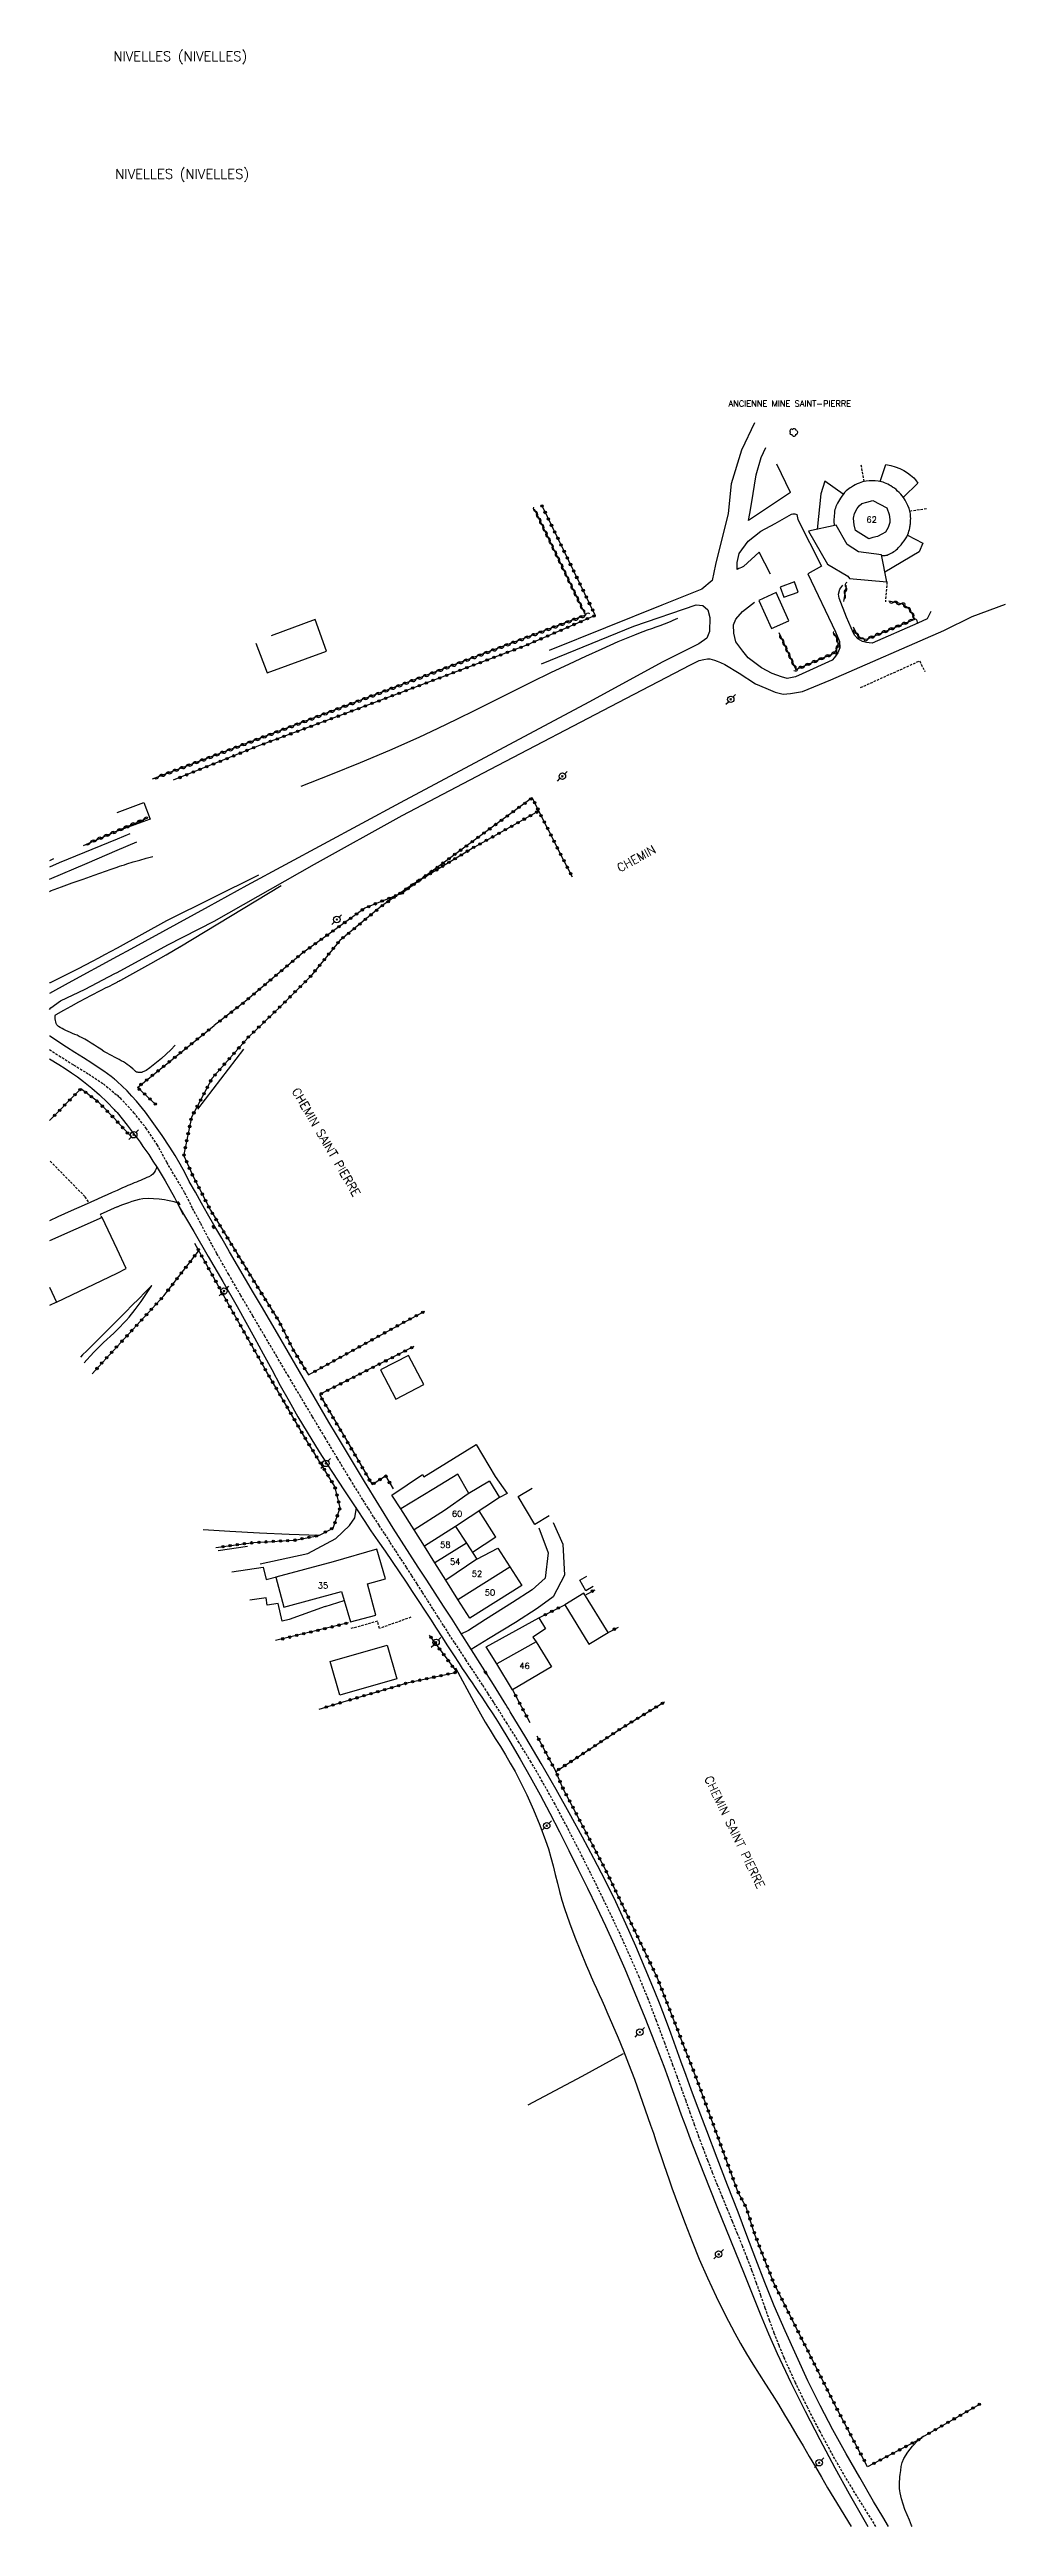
# Model space of a CAD drawing. Header units: millimetres. Extents: x 146000 to 147000, y 145000 to 146000.
# Drawn here: x 146000 to 146198, y 145000 to 145514 of the extents above; entities that cross this region are included whole.
import ezdxf
from ezdxf.enums import TextEntityAlignment as Align

# ---------------------------------------------------------------- set-up
doc = ezdxf.new("R2010")
doc.units = ezdxf.units.MM
doc.linetypes.add('DASHED', pattern=[0.75, 0.5, -0.25])
doc.layers.get('0').update_dxf_attribs({"linetype": 'CONTINUOUS'})
for name, color, linetype in [('W0001', 6, 'DASHED'), ('W0008', 7, 'CONTINUOUS'), ('W0017', 7, 'CONTINUOUS'), ('W0101', 7, 'CONTINUOUS'), ('W0104', 1, 'CONTINUOUS'), ('W0112', 1, 'DASHED'), ('W0211', 2, 'CONTINUOUS'), ('W0214', 2, 'CONTINUOUS'), ('W0300', 7, 'CONTINUOUS'), ('W0310', 3, 'CONTINUOUS'), ('W0322', 7, 'CONTINUOUS'), ('W0323', 7, 'CONTINUOUS'), ('W0330', 7, 'CONTINUOUS'), ('W0401', 7, 'CONTINUOUS'), ('W0473', 7, 'CONTINUOUS'), ('W0980', 7, 'CONTINUOUS'), ('W0984', 7, 'CONTINUOUS'), ('W0989', 7, 'CONTINUOUS'), ('W0991', 7, 'CONTINUOUS'), ('W1102', 7, 'CONTINUOUS')]:
    doc.layers.add(name, color=color, linetype=linetype)
doc.styles.get("Standard").update_dxf_attribs({"font": 'romans.shx', "width": 0.85})

msp = doc.modelspace()

# ---------------------------------------------------------------- texts
at = {"layer": 'W0980'}
for p in [(146027.12, 145512.17), (146027.51, 145487.75)]:
    msp.add_text('NIVELLES (NIVELLES)', height=2, dxfattribs=at).set_placement(p, align=Align.MIDDLE)
at = {"layer": 'W0984'}
msp.add_text('ANCIENNE MINE SAINT-PIERRE  ', height=1.25, dxfattribs=at).set_placement((146154.37, 145440.27), align=Align.MIDDLE_CENTER)
at = {"layer": 'W0989'}
for s, rotation, p in [('CHEMIN', 29.0658, (146118.3, 145343.01)), ('CHEMIN SAINT PIERRE  ', 300.2238, (146050.19, 145297.7)), ('CHEMIN SAINT PIERRE  ', 295.6966, (146135.75, 145155.14))]:
    msp.add_text(s, height=1.75, rotation=rotation, dxfattribs=at).set_placement(p)
at = {"layer": 'W0991'}
for s, p in [('62', (146170.49, 145416.21)), ('60', (146084.52, 145210.03)), ('58', (146082.08, 145203.61)), ('54', (146084.12, 145200.09)), ('52', (146088.64, 145197.58)), ('35', (146056.71, 145195.14)), ('50', (146091.33, 145193.7)), ('46', (146098.5, 145178.48))]:
    msp.add_text(s, height=1.25, dxfattribs=at).set_placement(p, align=Align.MIDDLE_CENTER)

# ---------------------------------------------------------------- blocks, each defined once
blk = doc.blocks.new('T473')
for p, q in [((-0.166667, 0.166667), (0.166667, -0.166667)), ((-0.166667, -0.166667), (0.166667, 0.166667)), ((0.500001, 0.500001), (1.000002, 1.000002)), ((-1.000002, -1.000002), (-0.500001, -0.500001))]:
    blk.add_line(p, q)
blk.add_ellipse((0, 0), major_axis=(0.471405, 0.471405), ratio=1, start_param=5.4977871438, end_param=11.780972451)
blk = doc.blocks.new('T300')
for p, q in [((-0.8, 0.51), (-0.86, 0.34)), ((-0.86, 0.34), (-0.86, 0.17)), ((-0.86, 0.17), (-0.74, 0.06)), ((-0.69, 0.63), (-0.8, 0.51)), ((-0.8, -0.06), (-0.74, 0.06)), ((-0.74, 0.06), (-0.69, 0.11)), ((-0.57, 0.69), (-0.69, 0.63)), ((-0.46, 0.69), (-0.57, 0.69)), ((-0.29, 0.63), (-0.46, 0.69)), ((-0.29, 0.63), (-0.17, 0.74)), ((-0.23, 0.57), (-0.29, 0.63)), ((-0.17, 0.74), (-0.06, 0.8)), ((-0.06, 0.8), (0.06, 0.8)), ((0.06, 0.8), (0.23, 0.74)), ((0.23, 0.74), (0.34, 0.63)), ((0.34, 0.63), (0.4, 0.51)), ((0.46, 0.46), (0.34, 0.46)), ((0.4, 0.51), (0.4, 0.46)), ((0.57, 0.4), (0.46, 0.46)), ((0.57, 0.4), (0.69, 0.29)), ((0.69, 0.29), (0.74, 0.17)), ((0.74, 0.06), (0.69, -0.17)), ((0.74, 0.17), (0.74, 0.06)), ((-0.8, -0.17), (-0.8, -0.06)), ((-0.8, -0.23), (-0.8, -0.17)), ((-0.74, -0.34), (-0.8, -0.23)), ((-0.69, -0.4), (-0.74, -0.34)), ((-0.51, -0.46), (-0.69, -0.4)), ((-0.4, -0.46), (-0.51, -0.46)), ((-0.4, -0.46), (-0.34, -0.46)), ((-0.34, -0.46), (-0.34, -0.4)), ((-0.34, -0.51), (-0.34, -0.46)), ((-0.29, -0.63), (-0.34, -0.51)), ((-0.17, -0.74), (-0.29, -0.63)), ((-0.06, -0.8), (-0.17, -0.74)), ((0.06, -0.8), (-0.06, -0.8)), ((0.17, -0.74), (0.06, -0.8)), ((0.23, -0.69), (0.17, -0.74)), ((0.29, -0.46), (0.23, -0.46)), ((0.29, -0.63), (0.23, -0.69)), ((0.46, -0.4), (0.29, -0.46)), ((0.34, -0.51), (0.29, -0.63)), ((0.34, -0.51), (0.34, -0.46)), ((0.57, -0.34), (0.46, -0.4)), ((0.63, -0.29), (0.57, -0.34)), ((0.69, -0.17), (0.63, -0.29))]:
    blk.add_line(p, q)
blk = doc.blocks.new('T401')
for p, q in [((-0.3, 0.3), (0, 0.3)), ((-0.3, -0.25), (-0.3, 0.3)), ((-0.3, 0.15), (0, 0.15)), ((-0.3, 0), (0, 0)), ((0, 0.3), (0, -0.25)), ((-0.3, -0.15), (0, -0.15)), ((-0.3, -0.25), (-0.3, -0.3)), ((-0.3, -0.3), (0, -0.3)), ((0, -0.3), (0, -0.25))]:
    blk.add_line(p, q)
blk = doc.blocks.new('t323o')
at = {"color": 0, "linetype": 'Continuous'}
for radius in [0.25, 0.15]:
    blk.add_circle((0, 0), radius, dxfattribs=at)
blk = doc.blocks.new('t322o')
at = {"color": 0, "linetype": 'Continuous'}
for radius in [0.25, 0.15]:
    blk.add_circle((0, 0), radius, dxfattribs=at)
blk = doc.blocks.new('t310o')
at = {"color": 0, "linetype": 'Continuous'}
for centre, start, end in [((-0.5, 0.38), 216.8699, 323.1304), ((0.5, -0.37), 36.8699, 143.1303)]:
    blk.add_arc(centre, 0.625, start, end, dxfattribs=at)

# ---------------------------------------------------------------- linework, layer by layer
at = {"layer": 'W0001'}
for points in [[(146000, 145306.29), (146001.98, 145305.02), (146005.04, 145303.09), (146008.14, 145301.19), (146011.18, 145299.16), (146014, 145296.85)], [(146092.06, 145171), (146090.93, 145172.77), (146089.78, 145174.54), (146088.62, 145176.31), (146087.46, 145178.06), (146086.3, 145179.82), (146085.14, 145181.58), (146083.98, 145183.34), (146082.83, 145185.11), (146081.72, 145186.83), (146080.61, 145188.56), (146079.51, 145190.29), (146078.41, 145192.02), (146077.31, 145193.74), (146076.21, 145195.47), (146075.1, 145197.2), (146074, 145198.93), (146072.87, 145200.68), (146071.74, 145202.42), (146070.6, 145204.17), (146069.46, 145205.91), (146068.33, 145207.66), (146067.2, 145209.41), (146066.08, 145211.16), (146064.97, 145212.92), (146062.32, 145217.22), (146059.71, 145221.53), (146057.11, 145225.86), (146054.52, 145230.19), (146052.06, 145234.32), (146049.6, 145238.46), (146047.15, 145242.6), (146044.7, 145246.75), (146042.18, 145251.04), (146039.66, 145255.32), (146037.16, 145259.63), (146034.72, 145263.96), (146032.99, 145267.11), (146031.3, 145270.27), (146029.63, 145273.46), (146028, 145276.65), (146024.36, 145282.83), (146022.4, 145286.45), (146020.13, 145289.88), (146017.58, 145293.11), (146014.77, 145296.12), (146014.58, 145296.31), (146014.39, 145296.49), (146014.2, 145296.67), (146014, 145296.85)], [(146171.37, 145000), (146170.16, 145001.94), (146168.58, 145004.46), (146167.01, 145006.98), (146165.47, 145009.52), (146163.96, 145012.08), (146162.49, 145014.67), (146159.79, 145019.66), (146157.17, 145024.71), (146154.68, 145029.82), (146152.34, 145034.99), (146151.28, 145037.54), (146150.28, 145040.1), (146149.33, 145042.69), (146148.41, 145045.28), (146147.51, 145047.88), (146146.6, 145050.48), (146145.66, 145053.07), (146144.69, 145055.64), (146143.69, 145058.18), (146142.67, 145060.71), (146141.64, 145063.24), (146140.6, 145065.76), (146139.55, 145068.28), (146138.52, 145070.81), (146137.51, 145073.34), (146136.51, 145075.88), (146135.58, 145078.35), (146134.66, 145080.82), (146133.76, 145083.29), (146132.87, 145085.77), (146131.99, 145088.26), (146131.09, 145090.74), (146130.19, 145093.21), (146129.28, 145095.68), (146127.57, 145100.27), (146125.87, 145104.87), (146124.12, 145109.45), (146122.26, 145113.98), (146119.87, 145119.43), (146117.38, 145124.83), (146114.8, 145130.19), (146112.18, 145135.52), (146109.78, 145140.3), (146107.34, 145145.05), (146104.83, 145149.77), (146102.23, 145154.44), (146099.86, 145158.52), (146097.4, 145162.54), (146094.89, 145166.54), (146092.37, 145170.52), (146092.29, 145170.64), (146092.22, 145170.76), (146092.14, 145170.88), (146092.06, 145171)]]:
    msp.add_lwpolyline(points, dxfattribs=at)
at = {"layer": 'W0008'}
for points in [[(146014, 145299.7), (146013.87, 145299.81), (146013.73, 145299.93), (146013.6, 145300.05), (146013.46, 145300.16), (146012.75, 145300.74), (146012.01, 145301.27), (146011.26, 145301.79), (146010.5, 145302.3), (146008.77, 145303.46), (146007.02, 145304.59), (146005.26, 145305.7), (146003.51, 145306.83), (146002.37, 145307.57), (146001.23, 145308.32), (146000.08, 145309.06), (146000, 145309.11)], [(146000, 145304.4), (146001.96, 145303.19), (146003.26, 145302.36), (146004.56, 145301.5), (146005.83, 145300.62), (146007.07, 145299.68), (146008.74, 145298.31), (146010.36, 145296.88), (146011.92, 145295.4), (146013.43, 145293.85), (146013.57, 145293.69), (146013.72, 145293.53), (146013.86, 145293.37), (146014, 145293.22)], [(146028.97, 145278.95), (146028.05, 145280.77), (146027.07, 145282.55), (146026.04, 145284.3), (146024.96, 145286.03), (146023.33, 145288.49), (146021.64, 145290.92), (146019.87, 145293.29), (146018, 145295.59), (146017.05, 145296.66), (146016.07, 145297.71), (146015.05, 145298.72), (146014, 145299.7)], [(146014, 145293.22), (146015.09, 145291.92), (146016.13, 145290.59), (146017.14, 145289.24), (146018.15, 145287.89), (146018.77, 145287.06), (146019.38, 145286.22), (146019.98, 145285.37), (146020.57, 145284.52)], [(146020.56, 145284.52), (146021.45, 145283.17), (146022.31, 145281.81), (146023.15, 145280.44), (146023.97, 145279.05), (146024.95, 145277.33), (146025.91, 145275.59), (146026.83, 145273.83), (146027.73, 145272.06)], [(146094.28, 145171), (146092.03, 145174.62), (146089.76, 145178.23), (146087.47, 145181.83), (146085.19, 145185.43), (146083.46, 145188.14), (146081.72, 145190.84), (146079.97, 145193.54), (146078.22, 145196.24), (146076.47, 145198.94), (146074.73, 145201.64), (146073, 145204.35), (146071.29, 145207.07), (146068.3, 145211.88), (146065.34, 145216.7), (146062.41, 145221.55), (146059.51, 145226.4), (146057.95, 145229.02), (146056.41, 145231.64), (146054.88, 145234.27), (146053.35, 145236.9), (146051.83, 145239.54), (146050.31, 145242.17), (146048.78, 145244.8), (146047.25, 145247.43), (146045.6, 145250.25), (146043.95, 145253.07), (146042.3, 145255.88), (146040.65, 145258.7), (146039, 145261.52), (146037.35, 145264.34), (146035.71, 145267.16), (146034.08, 145269.98), (146032.79, 145272.22), (146031.51, 145274.46), (146030.24, 145276.71), (146028.97, 145278.95)], [(146026.87, 145273.68), (146029.91, 145268.54), (146032.92, 145263.38), (146035.92, 145258.2), (146038.88, 145253.02), (146040.71, 145249.76), (146042.51, 145246.49), (146044.29, 145243.21), (146046.07, 145239.93), (146047.85, 145236.65), (146049.66, 145233.39), (146051.51, 145230.14), (146053.4, 145226.92), (146055.91, 145222.84), (146058.51, 145218.81), (146061.14, 145214.81), (146063.79, 145210.81), (146065.22, 145208.66), (146066.66, 145206.52), (146068.11, 145204.38), (146069.57, 145202.25), (146071.02, 145200.12), (146072.48, 145197.98), (146073.92, 145195.84), (146075.36, 145193.7), (146076.57, 145191.86), (146077.77, 145190.02), (146078.97, 145188.18), (146080.16, 145186.33), (146081.35, 145184.48), (146082.54, 145182.64), (146083.74, 145180.79), (146084.94, 145178.95), (146085.6, 145177.95), (146086.27, 145176.96), (146086.94, 145175.96), (146087.61, 145174.97), (146088.28, 145173.98), (146088.96, 145172.99), (146089.63, 145171.99), (146090.3, 145171)], [(146090.3, 145171), (146091.05, 145169.87), (146091.79, 145168.73), (146092.52, 145167.59), (146093.24, 145166.44), (146095.44, 145162.81), (146097.59, 145159.15), (146099.68, 145155.46), (146101.73, 145151.74), (146103.77, 145147.9), (146105.76, 145144.04), (146107.71, 145140.16), (146109.64, 145136.27), (146111.56, 145132.38), (146113.45, 145128.49), (146115.3, 145124.58), (146117.09, 145120.64), (146119.28, 145115.63), (146121.4, 145110.59), (146123.46, 145105.53), (146125.47, 145100.45), (146126.43, 145097.96), (146127.37, 145095.45), (146128.29, 145092.94), (146129.19, 145090.42), (146130.1, 145087.9), (146131.01, 145085.39), (146131.93, 145082.88), (146132.88, 145080.38), (146135.62, 145073.36), (146138.41, 145066.36), (146141.23, 145059.37), (146144.06, 145052.39), (146145.73, 145048.25), (146147.39, 145044.09), (146149.1, 145039.96), (146150.9, 145035.87), (146153.73, 145029.86), (146156.67, 145023.91), (146159.72, 145018.01), (146162.83, 145012.15), (146165.8, 145006.77), (146168.85, 145001.44), (146169.69, 145000)], [(146173.99, 145000), (146172.78, 145001.98), (146170.87, 145005.19), (146168, 145010.12), (146165.18, 145015.07), (146162.43, 145020.06), (146159.8, 145025.11), (146157.28, 145030.21), (146154.87, 145035.36), (146152.55, 145040.55), (146150.3, 145045.77), (146148.33, 145050.58), (146146.46, 145055.44), (146144.62, 145060.31), (146142.77, 145065.17), (146140.61, 145070.79), (146138.44, 145076.41), (146136.29, 145082.04), (146134.15, 145087.68), (146133.06, 145090.6), (146131.99, 145093.53), (146130.93, 145096.47), (146129.87, 145099.4), (146128.81, 145102.34), (146127.72, 145105.26), (146126.61, 145108.18), (146125.46, 145111.08), (146123.55, 145115.74), (146121.58, 145120.38), (146119.54, 145124.98), (146117.41, 145129.55), (146115.2, 145134.06), (146112.89, 145138.53), (146110.53, 145142.97), (146108.11, 145147.38), (146105.06, 145152.83), (146101.93, 145158.23), (146098.74, 145163.61), (146095.52, 145168.96), (146095.21, 145169.47), (146094.9, 145169.98), (146094.59, 145170.49), (146094.28, 145171)]]:
    msp.add_lwpolyline(points, dxfattribs=at)
at = {"layer": 'W0017'}
for points in [[(146146.22, 145436.29), (146143.46, 145430.59), (146141.32, 145423.65), (146140.74, 145417.48), (146138.08, 145406.89), (146137.38, 145403.58), (146135.24, 145401.8), (146126.95, 145398.45), (146103.62, 145389.03)], [(146153.62, 145421.82), (146144.97, 145416.04), (146145.22, 145417.49), (146145.57, 145419.51), (146146.53, 145425.49), (146147.59, 145429.09), (146148.57, 145431.15)], [(146153.62, 145421.82), (146150.79, 145427.71)], [(146142.58, 145405.83), (146142.62, 145407.34), (146143, 145409.19), (146144.89, 145411.71), (146147.49, 145413.78), (146150.49, 145415.4), (146153.89, 145417.37), (146154.14, 145417.4), (146154.54, 145417.38), (146154.98, 145417.24), (146155.17, 145416.22), (146160.1, 145406.53), (146157.27, 145404.95), (146163.02, 145392.94), (146163.83, 145390.93), (146163.86, 145389.62), (146163.46, 145388.55), (146162.77, 145387.59), (146162.27, 145387.07), (146156.1, 145384.23), (146154.66, 145383.59), (146152.98, 145383.28), (146151.8, 145383.57), (146149.84, 145384.28), (146147.64, 145385.47), (146144.87, 145387.56), (146143.77, 145388.9), (146142.35, 145390.89), (146141.88, 145392.67), (146141.86, 145394.38), (146142.29, 145395.55), (146143.67, 145397.17), (146146.2, 145399.12)], [(146149.5, 145404.88), (146147.14, 145409.45), (146143.88, 145406.48), (146143.51, 145406.25), (146143.16, 145406.14), (146142.91, 145406.1), (146142.58, 145405.83)], [(146182.74, 145397.13), (146181.98, 145395.65), (146180.04, 145394.74), (146170.61, 145390.61), (146169.99, 145390.64), (146169.39, 145390.75), (146168.59, 145390.96), (146167.64, 145391.46), (146167.01, 145392.16), (146166.7, 145392.68), (146165.29, 145395.97), (146163.76, 145399.9), (146163.59, 145400.73), (146163.86, 145401.81), (146164.48, 145402.64)], [(146102.04, 145386.28), (146121.18, 145394.11), (146134.12, 145398.52), (146135.5, 145398.37), (146136.48, 145397.48), (146136.95, 145395.9), (146136.89, 145393.03), (146136.29, 145391.63), (146134.66, 145390.45), (146127.17, 145386.71), (146111.83, 145378.37), (146072.71, 145357.45), (146040.88, 145340.35), (146032.89, 145335.93)], [(146034.16, 145332.95), (146054.96, 145344.78), (146073.11, 145354.83), (146091.44, 145364.45), (146117.93, 145378.28), (146132.9, 145386.08), (146134.73, 145387.01), (146135.7, 145387.18), (146136.45, 145387.31), (146136.91, 145387.3), (146137.9, 145387.05), (146138.42, 145386.86), (146139.13, 145386.56), (146140.04, 145386.19), (146142.98, 145384.38), (146146.37, 145382.14), (146148.57, 145381.27), (146150.48, 145380.43), (146152.14, 145380.04), (146153.66, 145380.11), (146156.11, 145380.59), (146162, 145382.98), (146185.42, 145393.21), (146191.31, 145396.13), (146198.23, 145398.67)], [(146016.64, 145351.02), (146014, 145349.94)], [(146014, 145349.94), (146002.02, 145345.02), (146000, 145344.11)], [(146000, 145341.64), (146007.82, 145344.99), (146014, 145347.63)], [(146014, 145347.63), (146018.07, 145349.37)], [(146032.89, 145335.93), (146016.87, 145327.15), (146014, 145325.6)], [(146014, 145322.28), (146024.54, 145328.01), (146034.16, 145332.95)], [(146014, 145325.6), (146003.84, 145320.1), (146000, 145317.94)], [(146000, 145314.6), (146000.26, 145314.94), (146002.24, 145316.39), (146007.39, 145318.82), (146013.57, 145322.05), (146014, 145322.28)], [(146022.17, 145281.99), (146022.08, 145281.57), (146021.92, 145281.17), (146021.71, 145280.8), (146021.44, 145280.47), (146021.06, 145280.16), (146020.62, 145279.93), (146020.17, 145279.75), (146019.74, 145279.57), (146019.31, 145279.36), (146018.88, 145279.17), (146018.44, 145278.99), (146018, 145278.8), (146017.56, 145278.63), (146017.12, 145278.45), (146016.68, 145278.26), (146016.24, 145278.08), (146015.68, 145277.83), (146015.12, 145277.59), (146014.56, 145277.34), (146014, 145277.1)], [(146014, 145277.1), (146012.99, 145276.65), (146011.97, 145276.2), (146010.96, 145275.74), (146009.95, 145275.29), (146007.21, 145274.06), (146004.47, 145272.83), (146001.73, 145271.59), (146000, 145270.77)], [(146014, 145273.65), (146010.53, 145272.11)], [(146026.45, 145274.48), (146025.81, 145274.69), (146025.15, 145274.86), (146024.49, 145275.01), (146023.83, 145275.12), (146022.71, 145275.27), (146021.59, 145275.37), (146020.47, 145275.41), (146019.34, 145275.34), (146018.57, 145275.21), (146017.81, 145275.01), (146017.07, 145274.77), (146016.34, 145274.52), (146015.75, 145274.31), (146015.16, 145274.09), (146014.58, 145273.86), (146014, 145273.63)], [(146043.71, 145199.67), (146053.56, 145201.76), (146059.39, 145204.89), (146062.23, 145207.6), (146063.28, 145209.21), (146063.66, 145211.34)], [(146101.47, 145207.14), (146103.39, 145201.91), (146102.79, 145196.64), (146100.07, 145194.23), (146095.98, 145191.63), (146090.43, 145188.11), (146086.88, 145185.79), (146085.31, 145185.03), (146085.4, 145185.09)], [(146104.47, 145208.23), (146106.47, 145203.71), (146106.79, 145197.31), (146104.43, 145192.81), (146101.13, 145190.36), (146096.64, 145187.45), (146091.06, 145184.09), (146087.43, 145181.88)]]:
    msp.add_lwpolyline(points, dxfattribs=at)
at = {"layer": 'W0101'}
msp.add_lwpolyline([(146169.9, 145412.21), (146167.15, 145413.92), (146166.84, 145415.12), (146166.8, 145415.74), (146166.71, 145416.49), (146166.95, 145417.5), (146167.46, 145418.51), (146167.92, 145419.08), (146168.45, 145419.53), (146169.48, 145419.8), (146170.76, 145420.2), (146173.65, 145418.64), (146174.1, 145417.25), (146174.24, 145416.2), (146174.22, 145415.58), (146173.9, 145414.6), (146173.34, 145413.63), (146172.62, 145413.16), (146171.7, 145412.73), (146170.7, 145412.51)], close=True, dxfattribs=at)
for points in [[(146091.22, 145216.76), (146086.83, 145214.16), (146081.92, 145210.71), (146075.59, 145206.69)], [(146093.3, 145213.39), (146084.19, 145207.4)], [(146091.22, 145216.76), (146093.3, 145213.39)], [(146084.2, 145207.4), (146086.46, 145203.93)], [(146069.65, 145196.52), (146067.87, 145202.7), (146058.83, 145200.07), (146046.95, 145196.89)], [(146077.73, 145203.31), (146075.59, 145206.69)], [(146079.92, 145199.82), (146077.73, 145203.31)], [(146086.46, 145203.93), (146088.63, 145200.59)], [(146088.63, 145200.59), (146092.96, 145202.92), (146095.45, 145199.05)], [(146037.83, 145197.97), (146044.33, 145198.97), (146044.89, 145196.38), (146047.33, 145196.99)], [(146082.17, 145196.26), (146079.92, 145199.82)], [(146095.45, 145199.05), (146097.96, 145195.14), (146087.16, 145188.34)], [(146057.17, 145190.81), (146049.69, 145188.1), (146048.21, 145187.72), (146047.38, 145191.4), (146045.11, 145191.05), (146044.92, 145192.57), (146041.54, 145192.14)], [(146057.17, 145190.81), (146061.09, 145192.04)], [(146061.09, 145192.04), (146062.42, 145187.59), (146067.65, 145188.99), (146065.93, 145195.48), (146069.65, 145196.52)], [(146084.7, 145192.24), (146082.17, 145196.26)], [(146087.16, 145188.34), (146084.7, 145192.24)], [(146100.94, 145183.47), (146092.75, 145178.91)], [(146100.89, 145183.44), (146104.12, 145178.27), (146096.03, 145173.49)], [(146096.03, 145173.49), (146092.75, 145178.91)]]:
    msp.add_lwpolyline(points, dxfattribs=at)
at = {"layer": 'W0104'}
for points in [[(146164.59, 145421.46), (146164.59, 145421.46), (146160.8, 145424.15), (146159.96, 145421.55), (146159.2, 145414.18), (146159.2, 145414.18)], [(146172.53, 145408.79), (146172.77, 145408.76), (146173.02, 145408.74), (146173.27, 145408.76), (146173.52, 145408.8), (146173.72, 145408.86), (146173.91, 145408.94), (146174.1, 145409.03), (146174.28, 145409.13), (146174.55, 145409.27), (146174.82, 145409.41), (146175.08, 145409.57), (146175.33, 145409.74), (146175.59, 145409.94), (146175.82, 145410.17), (146176.05, 145410.4), (146176.27, 145410.63), (146176.44, 145410.81), (146176.6, 145410.99), (146176.75, 145411.18), (146176.9, 145411.37), (146177.2, 145411.79), (146177.49, 145412.22), (146177.75, 145412.67), (146177.98, 145413.13), (146178.12, 145413.47), (146178.22, 145413.82), (146178.31, 145414.17), (146178.38, 145414.53), (146178.42, 145414.72), (146178.45, 145414.92), (146178.48, 145415.12), (146178.51, 145415.32), (146178.53, 145415.52), (146178.55, 145415.72), (146178.56, 145415.92), (146178.57, 145416.12), (146178.58, 145416.44), (146178.57, 145416.76), (146178.55, 145417.08), (146178.51, 145417.4), (146178.46, 145417.69), (146178.4, 145417.98), (146178.32, 145418.26), (146178.23, 145418.53), (146178, 145419.11), (146177.74, 145419.68), (146177.45, 145420.23), (146177.12, 145420.76), (146176.84, 145421.14), (146176.53, 145421.49), (146176.21, 145421.82), (146175.87, 145422.14), (146175.54, 145422.43), (146175.2, 145422.71), (146174.84, 145422.96), (146174.47, 145423.2), (146174.16, 145423.38), (146173.84, 145423.54), (146173.52, 145423.69), (146173.18, 145423.83), (146172.86, 145423.95), (146172.53, 145424.05), (146172.2, 145424.14), (146171.86, 145424.2), (146171.22, 145424.26), (146170.59, 145424.26), (146169.96, 145424.22), (146169.33, 145424.15), (146168.96, 145424.09), (146168.58, 145424.02), (146168.22, 145423.92), (146167.86, 145423.8), (146167.45, 145423.63), (146167.07, 145423.42), (146166.69, 145423.2), (146166.32, 145422.97), (146166.02, 145422.79), (146165.74, 145422.61), (146165.46, 145422.4), (146165.2, 145422.18), (146164.87, 145421.82), (146164.57, 145421.44), (146164.3, 145421.04), (146164.04, 145420.65), (146163.81, 145420.3), (146163.58, 145419.96), (146163.38, 145419.6), (146163.19, 145419.23), (146163.07, 145418.92), (146162.97, 145418.6), (146162.88, 145418.28), (146162.81, 145417.96), (146162.77, 145417.69), (146162.75, 145417.43), (146162.73, 145417.16), (146162.71, 145416.9), (146162.69, 145416.63), (146162.66, 145416.37), (146162.63, 145416.1), (146162.62, 145415.84), (146162.63, 145415.72), (146162.64, 145415.61), (146162.66, 145415.51), (146162.68, 145415.4), (146162.7, 145415.28), (146162.7, 145415.17), (146162.69, 145415.05), (146162.66, 145414.94), (146162.66, 145414.94), (146162.66, 145414.94), (146162.66, 145414.94), (146162.66, 145414.94)], [(146172.25, 145424.13), (146173.41, 145427.65), (146174.44, 145427.45), (146175.34, 145427.15), (146176.35, 145426.83), (146177.19, 145426.42), (146177.94, 145425.91), (146178.55, 145425.43), (146179.2, 145424.86), (146179.59, 145424.46), (146180.05, 145423.79), (146177.06, 145420.85), (146177.06, 145420.85)], [(146177.92, 145412.98), (146177.93, 145412.98), (146181.1, 145411.32), (146180.32, 145409.54), (146173.24, 145405.34), (146173.24, 145405.34)], [(146042.76, 145390.57), (146045.11, 145384.41), (146057.42, 145388.93), (146055.05, 145395.46), (146045.98, 145392.12)], [(146014, 145355.46), (146019.56, 145357.52), (146020.84, 145354.1)], [(146020.84, 145354.1), (146014, 145351.56)], [(146014, 145264.9), (146010.92, 145271.47), (146000, 145266.63)], [(146014, 145259.95), (146015.89, 145260.87), (146014, 145264.9)], [(146001.43, 145253.9), (146014, 145259.95)], [(146000, 145256.99), (146001.43, 145253.9)], [(146001.43, 145253.9), (146000, 145253.21)], [(146070.99, 145213.85), (146077.34, 145218.14), (146077.59, 145217.71), (146088.47, 145224.42), (146092.39, 145217.78), (146094.89, 145214.25), (146093.3, 145213.39)], [(146086.96, 145214.2), (146084.68, 145218.21), (146079.66, 145215.2), (146072.83, 145211.07)], [(146075.59, 145206.69), (146072.83, 145211.07), (146070.99, 145213.88)], [(146103.62, 145209.6), (146100.61, 145207.82), (146097.18, 145213.61), (146100.07, 145215.32)], [(146084.19, 145207.4), (146084.2, 145207.4)], [(146092.57, 145205.14), (146089.1, 145210.62)], [(146092.57, 145205.14), (146087.71, 145202.01)], [(146112.73, 145194.95), (146111.22, 145194.07), (146109.97, 145196.23), (146111.41, 145197.06)], [(146090.56, 145182.4), (146101.48, 145188.43), (146102.84, 145186.15), (146100.25, 145184.46), (146100.89, 145183.44)], [(146092.75, 145178.91), (146090.56, 145182.4)]]:
    msp.add_lwpolyline(points, dxfattribs=at)
for points in [[(146172.51, 145408.91), (146167.75, 145409.54), (146165.39, 145411.02), (146163.09, 145415.03), (146157.38, 145413.79), (146161.3, 145406.99), (146165.55, 145404.5), (146165.91, 145403.99), (146173.66, 145403.27)], [(146154.5, 145403.28), (146151.49, 145402.2), (146152.24, 145400.1), (146155.26, 145401.17)], [(146150.7, 145401.09), (146147.07, 145399.45), (146149.69, 145393.61), (146153.33, 145395.24)], [(146068.64, 145239.85), (146071.82, 145233.78), (146077.61, 145236.81), (146074.44, 145242.88)], [(146106.83, 145191.14), (146111.85, 145182.96), (146115.81, 145185.39), (146110.78, 145193.57), (146106.83, 145191.14)], [(146058.18, 145179.39), (146070.02, 145182.8), (146072.03, 145175.81), (146060.19, 145172.4)]]:
    msp.add_lwpolyline(points, close=True, dxfattribs=at)
at = {"layer": 'W0112'}
for points in [[(146168.26, 145427.57), (146168.86, 145424.08)], [(146178.4, 145417.99), (146181.83, 145418.51)], [(146173.66, 145403.27), (146173.32, 145399.14)], [(146168.19, 145381.38), (146180.43, 145386.9), (146181.51, 145384.7)], [(146008.07, 145274.71), (146007.33, 145275.81), (146000, 145283.29)], [(146010.98, 145271.34), (146010.53, 145272.11)], [(146074.95, 145188.57), (146068.41, 145186.24), (146068, 145187.75), (146062.46, 145186.2)]]:
    msp.add_lwpolyline(points, dxfattribs=at)
at = {"layer": 'W0211'}
for points in [[(146052.2, 145360.91), (146058.36, 145363.32), (146064.49, 145365.83), (146070.58, 145368.42), (146076.64, 145371.1), (146080.58, 145372.92), (146084.49, 145374.8), (146088.39, 145376.73), (146092.27, 145378.67), (146096.14, 145380.63), (146100.03, 145382.56), (146103.93, 145384.47), (146107.85, 145386.33), (146111.2, 145387.89), (146114.57, 145389.42), (146117.95, 145390.91), (146121.36, 145392.34), (146122.23, 145392.68), (146123.11, 145393.01), (146124, 145393.33), (146124.89, 145393.65), (146125.77, 145393.96), (146126.66, 145394.28), (146127.54, 145394.61), (146128.41, 145394.96), (146128.88, 145395.16), (146129.35, 145395.37), (146129.81, 145395.58), (146130.26, 145395.8)], [(146014, 145344.13), (146014.5, 145344.3), (146015, 145344.47), (146015.51, 145344.63), (146016.01, 145344.79), (146017.36, 145345.2), (146018.71, 145345.59), (146020.06, 145345.96), (146021.42, 145346.31)], [(146000, 145339.11), (146000.23, 145339.2), (146002.47, 145340.06), (146004.71, 145340.88), (146006.97, 145341.67), (146009.23, 145342.46), (146010.42, 145342.88), (146011.61, 145343.31), (146012.8, 145343.73), (146014, 145344.13)], [(146043.36, 145342.49), (146024.28, 145333.03)], [(146027.05, 145327.62), (146048.06, 145340.31)], [(146024.28, 145333.03), (146014, 145327.3)], [(146014, 145327.3), (146012.72, 145326.61), (146011.43, 145325.92), (146010.14, 145325.25), (146008.86, 145324.57), (146005.96, 145323.07), (146003.04, 145321.59), (146000.11, 145320.16), (146000, 145320.11)], [(146014, 145320.3), (146014.19, 145320.4), (146014.38, 145320.51), (146014.57, 145320.61), (146014.76, 145320.71), (146017.91, 145322.42), (146021.03, 145324.16), (146024.15, 145325.93), (146027.25, 145327.73)], [(146001.37, 145313.57), (146002.93, 145314.45), (146004.5, 145315.32), (146006.07, 145316.17), (146007.64, 145317.02), (146008.43, 145317.44), (146009.23, 145317.85), (146010.02, 145318.26), (146010.82, 145318.67), (146011.62, 145319.07), (146012.41, 145319.48), (146013.21, 145319.89), (146014, 145320.3)], [(146014, 145304.46), (146013.48, 145304.72), (146012.97, 145304.98), (146012.46, 145305.25), (146011.95, 145305.53), (146011.28, 145305.93), (146010.62, 145306.35), (146009.96, 145306.77), (146009.3, 145307.19), (146008.64, 145307.62), (146007.98, 145308.03), (146007.3, 145308.43), (146006.62, 145308.81), (146006.17, 145309.04), (146005.71, 145309.25), (146005.25, 145309.45), (146004.79, 145309.64), (146004.32, 145309.84), (146003.86, 145310.04), (146003.4, 145310.25), (146002.96, 145310.49), (146002.59, 145310.68), (146002.2, 145310.87), (146001.83, 145311.11), (146001.53, 145311.43), (146001.37, 145311.72), (146001.27, 145312.03), (146001.21, 145312.35), (146001.17, 145312.67), (146001.16, 145312.75), (146001.15, 145312.84), (146001.14, 145312.92), (146001.14, 145313), (146001.14, 145313.09), (146001.15, 145313.18), (146001.17, 145313.26), (146001.19, 145313.34), (146001.22, 145313.41), (146001.26, 145313.47), (146001.31, 145313.53), (146001.37, 145313.57)], [(146026.05, 145307.23), (146025.15, 145306.27), (146024.2, 145305.35), (146023.22, 145304.46), (146022.21, 145303.61), (146021.52, 145303.05), (146020.81, 145302.49), (146020.05, 145301.99), (146019.23, 145301.6), (146019.11, 145301.57), (146018.99, 145301.55), (146018.87, 145301.55), (146018.75, 145301.55), (146018.57, 145301.55), (146018.4, 145301.56), (146018.22, 145301.59), (146018.05, 145301.64), (146017.94, 145301.71), (146017.83, 145301.78), (146017.73, 145301.87), (146017.63, 145301.96), (146017.54, 145302.05), (146017.45, 145302.14), (146017.36, 145302.23), (146017.26, 145302.32), (146016.89, 145302.62), (146016.52, 145302.92), (146016.13, 145303.21), (146015.74, 145303.48), (146015.31, 145303.74), (146014.88, 145303.99), (146014.44, 145304.23), (146014, 145304.46)], [(146021.2, 145257.4), (146019.86, 145256.01), (146018.51, 145254.63), (146017.16, 145253.26), (146015.8, 145251.88), (146015.35, 145251.43), (146014.9, 145250.98), (146014.45, 145250.53), (146014, 145250.08)], [(146014, 145250.08), (146013.1, 145249.19), (146012.21, 145248.3), (146011.31, 145247.41), (146010.41, 145246.52), (146009.51, 145245.64), (146008.62, 145244.74), (146007.73, 145243.85), (146006.84, 145242.96), (146006.39, 145242.5)], [(146084.18, 145178.06), (146087.97, 145171)], [(146087.97, 145171), (146088.31, 145170.39), (146088.65, 145169.77), (146089, 145169.16), (146089.34, 145168.55), (146090.35, 145166.82), (146091.38, 145165.12), (146092.43, 145163.42), (146093.49, 145161.73), (146094.53, 145160.03), (146095.55, 145158.31), (146096.54, 145156.58), (146097.47, 145154.81), (146098.98, 145151.74), (146100.38, 145148.63), (146101.69, 145145.47), (146102.88, 145142.27), (146103.45, 145140.53), (146103.97, 145138.77), (146104.43, 145137), (146104.87, 145135.22), (146105.31, 145133.44), (146105.76, 145131.66), (146106.25, 145129.9), (146106.8, 145128.15), (146107.83, 145125.18), (146108.94, 145122.24), (146110.11, 145119.32), (146111.3, 145116.41), (146111.82, 145115.19), (146112.34, 145113.98), (146112.88, 145112.77), (146113.43, 145111.56), (146113.97, 145110.35), (146114.52, 145109.15), (146115.06, 145107.94), (146115.59, 145106.72), (146116.74, 145104.04), (146117.89, 145101.35), (146119.01, 145098.66), (146120.09, 145095.94), (146121.28, 145092.78), (146122.43, 145089.6), (146123.54, 145086.41), (146124.65, 145083.21), (146125.21, 145081.59), (146125.76, 145079.97), (146126.3, 145078.35), (146126.84, 145076.72), (146127.39, 145075.1), (146127.93, 145073.47), (146128.49, 145071.86), (146129.07, 145070.24), (146130.42, 145066.52), (146131.8, 145062.8), (146133.23, 145059.1), (146134.74, 145055.44), (146136.45, 145051.55), (146138.23, 145047.69), (146140.1, 145043.87), (146142.08, 145040.11), (146143.29, 145037.94), (146144.55, 145035.8), (146145.84, 145033.68), (146147.16, 145031.58), (146148.49, 145029.49), (146149.82, 145027.4), (146151.14, 145025.3), (146152.43, 145023.18), (146153.72, 145021.02), (146155, 145018.86), (146156.27, 145016.7), (146157.54, 145014.53), (146158.81, 145012.36), (146160.08, 145010.2), (146161.36, 145008.04), (146162.65, 145005.89), (146166.23, 145000)], [(146178.86, 145000), (146178.78, 145000.2), (146178.32, 145001.29), (146177.85, 145002.38), (146177.39, 145003.49), (146176.99, 145004.61), (146176.64, 145005.76), (146176.39, 145006.94), (146176.32, 145007.41), (146176.27, 145007.89), (146176.25, 145008.37), (146176.25, 145008.85), (146176.27, 145009.33), (146176.3, 145009.81), (146176.34, 145010.28), (146176.39, 145010.76), (146176.5, 145011.6), (146176.63, 145012.45), (146176.84, 145013.29), (146177.17, 145014.09), (146177.97, 145015.44), (146178.93, 145016.68), (146180.03, 145017.8), (146181.26, 145018.78)]]:
    msp.add_lwpolyline(points, dxfattribs=at)
at = {"layer": 'W0214'}
for points in [[(146014, 145248.17), (146014.65, 145248.82), (146015.28, 145249.47), (146015.9, 145250.14), (146016.5, 145250.83), (146017.78, 145252.4), (146018.98, 145254.02), (146020.13, 145255.69), (146021.2, 145257.4)], [(146007.21, 145241.35), (146007.7, 145241.92), (146008.49, 145242.8), (146009.15, 145243.51), (146009.82, 145244.19), (146010.51, 145244.87), (146011.21, 145245.53), (146011.91, 145246.19), (146012.61, 145246.84), (146013.31, 145247.5), (146014, 145248.17)], [(146055.86, 145205.55), (146049.71, 145205.74), (146043.55, 145206), (146037.41, 145206.32), (146031.88, 145206.67)]]:
    msp.add_lwpolyline(points, dxfattribs=at)
at = {"layer": 'W0300'}
for points in [[(146040.19, 145306.38), (146030.66, 145293.94)], [(146041.08, 145203.25), (146034.95, 145202.35)]]:
    msp.add_lwpolyline(points, dxfattribs=at)
at = {"layer": 'W0310'}
for points in [[(146100.53, 145418.42), (146111.14, 145396.36), (146076.96, 145383.44), (146021.27, 145362.38)], [(146164.69, 145399.23), (146165.24, 145402.57)], [(146166.64, 145394), (146167.11, 145392.96), (146167.42, 145392.42), (146167.78, 145392), (146168.41, 145391.54), (146169.02, 145391.43), (146169.6, 145391.48), (146179.46, 145395.57), (146179.47, 145395.57), (146178.46, 145397.5), (146176.87, 145398.69), (146174.08, 145399.27)], [(146151.21, 145392.8), (146154.78, 145385.09), (146162.73, 145388.52), (146163.17, 145389.22), (146163.38, 145389.75), (146163.54, 145390.43), (146163.42, 145391.28), (146162.8, 145392.58)], [(146007.07, 145348.65), (146014, 145351.63)], [(146014, 145351.63), (146020.35, 145354.35)], [(146000.81, 145345.83), (146000, 145345.47)]]:
    msp.add_lwpolyline(points, dxfattribs=at)
at = {"layer": 'W0322'}
for points in [[(146034.48, 145203.02), (146042.35, 145204.05), (146050.88, 145204.55), (146055.86, 145205.55)], [(146169.64, 145012.38), (146163.24, 145024.47), (146150.2, 145050.43), (146146.22, 145060.69), (146144.46, 145066.21), (146142.79, 145069.29)]]:
    msp.add_lwpolyline(points, dxfattribs=at)
at = {"layer": 'W0323'}
for points in [[(146102.06, 145419.16), (146113.17, 145396.35), (146098.74, 145390.1), (146061.35, 145375.99), (146043, 145369.16)], [(146043, 145369.16), (146025.65, 145362.16)], [(146108.43, 145342.06), (146106.79, 145345.2), (146100.09, 145358.51), (146073.1, 145338.76), (146065.37, 145335.63), (146052.5, 145326.38), (146040.54, 145316.24), (146034.15, 145311.3)], [(146101.39, 145355.73), (146087.62, 145348.02), (146075.21, 145340.49), (146068.91, 145336.08), (146060.18, 145328.92), (146054.03, 145321.36), (146048.01, 145315.4), (146041.1, 145308.75), (146033.71, 145300.37), (146029.44, 145292.25), (146027.94, 145284.91), (146027.87, 145284.29), (146029.9, 145279.71), (146033.36, 145272.99), (146042.75, 145257.64), (146047.66, 145249.78), (146050.51, 145244.05), (146053.72, 145238.85)], [(146022.13, 145294.83), (146018.22, 145298.43), (146034.15, 145311.3)], [(146014, 145291.41), (146013.47, 145292), (146010.14, 145295.37), (146006.5, 145298.18), (146000, 145291.59)], [(146017.17, 145287.91), (146014, 145291.41)], [(146023.68, 145255.21), (146030.86, 145264.51)], [(146055.86, 145205.55), (146058.81, 145207.06), (146060.26, 145211.34), (146059.15, 145215.7), (146053.17, 145225.47), (146044.99, 145239.53), (146037.43, 145252.9), (146030.11, 145266.08)], [(146023.69, 145255.21), (146014, 145244.72)], [(146053.72, 145238.85), (146072.29, 145249.1), (146077.83, 145252.05)], [(146014, 145244.72), (146010.96, 145241.43), (146008.87, 145239.02)], [(146075.56, 145244.7), (146055.96, 145234.73), (146062.03, 145224.47), (146066.88, 145216.08), (146069.7, 145217.89), (146071.24, 145215.21)], [(146111.26, 145193.28), (146113.15, 145194.28)], [(146062.02, 145187.41), (146046.89, 145183.73)], [(146101.48, 145188.43), (146106.83, 145191.14)], [(146115.81, 145185.39), (146117.96, 145186.53)], [(146078.74, 145184.87), (146084.45, 145177.18)], [(146060.89, 145171), (146074.41, 145175), (146084.45, 145177.18)], [(146055.93, 145169.53), (146060.89, 145171)], [(146096.03, 145173.49), (146097.35, 145171)], [(146097.35, 145171), (146099.6, 145166.76)], [(146142.79, 145069.29), (146134.37, 145092.35), (146126.07, 145113.72), (146115.35, 145136.1), (146106.46, 145153.1), (146104.99, 145156.6), (146118.63, 145165.57), (146127.53, 145171)], [(146101.07, 145163.96), (146104.99, 145156.6)], [(146181.1, 145018.59), (146192.81, 145025.31)], [(146180.87, 145018.33), (146169.64, 145012.38)]]:
    msp.add_lwpolyline(points, dxfattribs=at)
at = {"layer": 'W0330'}
msp.add_lwpolyline([(146099.22, 145087.44), (146110.43, 145093.36), (146119.03, 145098.12)], dxfattribs=at)
at = {"layer": 'W1102'}
for points in [[(146084.2, 145207.4), (146077.73, 145203.31)], [(146086.46, 145203.93), (146079.92, 145199.82)], [(146046.95, 145196.89), (146048.57, 145190.65), (146060.53, 145193.9), (146061.09, 145192.04)], [(146088.63, 145200.59), (146082.17, 145196.26)], [(146084.7, 145192.24), (146095.45, 145199.05)]]:
    msp.add_lwpolyline(points, dxfattribs=at)

# ---------------------------------------------------------------- block references
at = {"layer": 'W0300'}
msp.add_blockref('T300', (146154.37, 145434.27), dxfattribs=at)
at = {"layer": 'W0310'}
for p, rotation in [((146100.77, 145417.91), 295.6915984748769), ((146101.42, 145416.56), 295.6915984748769), ((146102.07, 145415.21), 295.6915984748769), ((146102.72, 145413.86), 295.6915984748769), ((146103.37, 145412.51), 295.6915984748769), ((146104.02, 145411.15), 295.6915984748769), ((146104.67, 145409.8), 295.6915984748769), ((146105.32, 145408.45), 295.6915984748769), ((146105.97, 145407.1), 295.6915984748769), ((146106.62, 145405.75), 295.6915984748769), ((146107.27, 145404.4), 295.6915984748769), ((146107.92, 145403.04), 295.6915984748769), ((146108.57, 145401.69), 295.6915984748769), ((146165.17, 145402.19), 80.76281285830807), ((146109.22, 145400.34), 295.6915984748769), ((146109.88, 145398.99), 295.6915984748769), ((146110.53, 145397.64), 295.6915984748769), ((146111.07, 145396.33), 200.6960700517278), ((146164.93, 145400.71), 80.76281285830807), ((146175.07, 145399.06), 168.3820286685472), ((146176.54, 145398.76), 168.3820286685472), ((146177.8, 145397.99), 143.1819954675129), ((146178.77, 145396.9), 117.5740472160014), ((146098.44, 145391.56), 200.6960700517278), ((146099.84, 145392.09), 200.6960700517278), ((146101.25, 145392.62), 200.6960700517278), ((146102.65, 145393.15), 200.6960700517278), ((146104.05, 145393.68), 200.6960700517278), ((146105.46, 145394.21), 200.6960700517278), ((146106.86, 145394.74), 200.6960700517278), ((146108.26, 145395.27), 200.6960700517278), ((146109.67, 145395.8), 200.6960700517278), ((146151.84, 145391.44), 294.8796578528725), ((146163.03, 145392.08), 115.6381312618922), ((146167.28, 145392.65), 300.2233793647313), ((146168.33, 145391.6), 323.9239884436808), ((146169.78, 145391.55), 22.54100320057357), ((146171.17, 145392.13), 22.54100320057357), ((146172.55, 145392.7), 22.54100320057357), ((146173.94, 145393.28), 22.54100320057357), ((146175.32, 145393.85), 22.54100320057357), ((146176.71, 145394.43), 22.54100320057357), ((146178.09, 145395), 22.54100320057357), ((146179.46, 145395.57), 117.5740472160014), ((146084.41, 145386.26), 200.6960700517278), ((146085.81, 145386.79), 200.6960700517278), ((146087.22, 145387.32), 200.6960700517278), ((146088.62, 145387.85), 200.6960700517278), ((146090.02, 145388.38), 200.6960700517278), ((146091.42, 145388.91), 200.6960700517278), ((146092.83, 145389.44), 200.6960700517278), ((146094.23, 145389.97), 200.6960700517278), ((146095.63, 145390.5), 200.6960700517278), ((146097.04, 145391.03), 200.6960700517278), ((146152.47, 145390.08), 294.8796578528725), ((146153.1, 145388.72), 294.8796578528725), ((146153.73, 145387.36), 294.8796578528725), ((146154.36, 145386), 294.8796578528725), ((146158, 145386.48), 23.33857142596831), ((146159.37, 145387.07), 23.33857142596831), ((146160.75, 145387.66), 23.33857142596831), ((146162.13, 145388.26), 23.33857142596831), ((146163.18, 145389.23), 68.92641305593153), ((146163.5, 145390.68), 97.92189264065011), ((146070.38, 145380.95), 200.7219585229361), ((146071.78, 145381.48), 200.7219585229361), ((146073.18, 145382.01), 200.7219585229361), ((146074.59, 145382.54), 200.7219585229361), ((146075.99, 145383.07), 200.7219585229361), ((146077.39, 145383.6), 200.6960700517278), ((146078.8, 145384.13), 200.6960700517278), ((146080.2, 145384.67), 200.6960700517278), ((146081.6, 145385.2), 200.6960700517278), ((146083.01, 145385.73), 200.6960700517278), ((146155.24, 145385.29), 23.33857142596831), ((146156.62, 145385.88), 23.33857142596831), ((146057.75, 145376.17), 200.7219585229361), ((146059.15, 145376.71), 200.7219585229361), ((146060.56, 145377.24), 200.7219585229361), ((146061.96, 145377.77), 200.7219585229361), ((146063.36, 145378.3), 200.7219585229361), ((146064.77, 145378.83), 200.7219585229361), ((146066.17, 145379.36), 200.7219585229361), ((146067.57, 145379.89), 200.7219585229361), ((146068.97, 145380.42), 200.7219585229361), ((146043.72, 145370.87), 200.7219585229361), ((146045.12, 145371.4), 200.7219585229361), ((146046.53, 145371.93), 200.7219585229361), ((146047.93, 145372.46), 200.7219585229361), ((146049.33, 145372.99), 200.7219585229361), ((146050.74, 145373.52), 200.7219585229361), ((146052.14, 145374.05), 200.7219585229361), ((146053.54, 145374.58), 200.7219585229361), ((146054.95, 145375.11), 200.7219585229361), ((146056.35, 145375.64), 200.7219585229361), ((146029.69, 145365.56), 200.7219585229361), ((146031.09, 145366.09), 200.7219585229361), ((146032.5, 145366.62), 200.7219585229361), ((146033.9, 145367.15), 200.7219585229361), ((146035.3, 145367.68), 200.7219585229361), ((146036.71, 145368.21), 200.7219585229361), ((146038.11, 145368.74), 200.7219585229361), ((146039.51, 145369.27), 200.7219585229361), ((146040.92, 145369.81), 200.7219585229361), ((146042.32, 145370.34), 200.7219585229361), ((146022.68, 145362.91), 200.7219585229361), ((146024.08, 145363.44), 200.7219585229361), ((146025.48, 145363.97), 200.7219585229361), ((146026.89, 145364.5), 200.7219585229361), ((146028.29, 145365.03), 200.7219585229361), ((146011.21, 145350.43), 23.21785975177869), ((146012.59, 145351.02), 23.21785975177869), ((146013.96, 145351.61), 23.21785975177869), ((146015.38, 145352.22), 23.21785975161315), ((146016.76, 145352.81), 23.21785975161315), ((146018.14, 145353.4), 23.21785975161315), ((146019.51, 145353.99), 23.21785975161315), ((146008.45, 145349.24), 23.21785975177869), ((146009.83, 145349.84), 23.21785975177869)]:
    msp.add_blockref('t310o', p, dxfattribs=dict(at, rotation=rotation))
at = {"layer": 'W0322'}
for p, rotation in [((146035.96, 145203.21), 7.436559100216559), ((146037.45, 145203.41), 7.436559100216559), ((146038.94, 145203.6), 7.436559100216559), ((146040.42, 145203.8), 7.436559100216559), ((146041.91, 145203.99), 7.436559100216559), ((146043.41, 145204.11), 3.369217900526534), ((146044.9, 145204.2), 3.369217900526534), ((146046.4, 145204.29), 3.369217900526534), ((146047.9, 145204.37), 3.369217900526534), ((146049.4, 145204.46), 3.369217900526534), ((146050.89, 145204.55), 11.34751796935412), ((146052.36, 145204.85), 11.34751796935412), ((146053.83, 145205.14), 11.34751796935412), ((146055.31, 145205.44), 11.34751796935412), ((146142.81, 145069.26), 118.5725500752218), ((146143.52, 145067.94), 118.5725500752218), ((146144.24, 145066.62), 118.5725500752218), ((146144.78, 145065.23), 107.6252898989891), ((146145.23, 145063.8), 107.6252898989891), ((146145.69, 145062.37), 107.6252898989891), ((146146.14, 145060.94), 107.6252898989891), ((146146.67, 145059.54), 111.1777079158209), ((146147.21, 145058.14), 111.1777079158209), ((146147.75, 145056.74), 111.1777079158209), ((146148.29, 145055.34), 111.1777079158209), ((146148.83, 145053.94), 111.1777079158209), ((146149.38, 145052.54), 111.1777079158209), ((146149.92, 145051.14), 111.1777079158209), ((146150.52, 145049.77), 116.6823700184706), ((146151.2, 145048.43), 116.6823700184706), ((146151.87, 145047.09), 116.6823700184706), ((146152.54, 145045.75), 116.6823700184706), ((146153.22, 145044.41), 116.6823700184706), ((146153.89, 145043.07), 116.6823700184706), ((146154.57, 145041.73), 116.6823700184706), ((146155.24, 145040.39), 116.6823700184706), ((146155.91, 145039.05), 116.6823700184706), ((146156.59, 145037.71), 116.6823700184706), ((146157.26, 145036.37), 116.6823700184706), ((146157.93, 145035.03), 116.6823700184706), ((146158.61, 145033.69), 116.6823700184706), ((146159.28, 145032.35), 116.6823700184706), ((146159.95, 145031.01), 116.6823700184706), ((146160.63, 145029.67), 116.6823700184706), ((146161.3, 145028.33), 116.6823700184706), ((146161.97, 145026.99), 116.6823700184706), ((146162.65, 145025.65), 116.6823700184706), ((146163.33, 145024.31), 117.8852988111515), ((146164.03, 145022.99), 117.8852988111515), ((146164.73, 145021.66), 117.8852988111515), ((146165.43, 145020.33), 117.8852988111515), ((146166.13, 145019.01), 117.8852988111515), ((146166.83, 145017.68), 117.8852988111515), ((146167.53, 145016.36), 117.8852988111515), ((146168.24, 145015.03), 117.8852988111515), ((146168.94, 145013.7), 117.8852988111515)]:
    msp.add_blockref('t322o', p, dxfattribs=dict(at, rotation=rotation))
at = {"layer": 'W0323'}
for p, rotation in [((146102.12, 145419.04), 295.9507646299126), ((146102.78, 145417.69), 295.9507646299126), ((146103.44, 145416.34), 295.9507646299126), ((146104.09, 145414.99), 295.9507646299126), ((146104.75, 145413.64), 295.9507646299126), ((146105.41, 145412.3), 295.9507646299126), ((146106.06, 145410.95), 295.9507646299126), ((146106.72, 145409.6), 295.9507646299126), ((146107.38, 145408.25), 295.9507646299126), ((146108.03, 145406.9), 295.9507646299126), ((146108.69, 145405.55), 295.9507646299126), ((146109.34, 145404.2), 295.9507646299126), ((146110, 145402.85), 295.9507646299126), ((146110.66, 145401.51), 295.9507646299126), ((146111.31, 145400.16), 295.9507646299126), ((146111.97, 145398.81), 295.9507646299126), ((146112.63, 145397.46), 295.9507646299126), ((146101.91, 145391.48), 203.4105285782857), ((146103.29, 145392.07), 203.4105285782857), ((146104.66, 145392.67), 203.4105285782857), ((146106.04, 145393.26), 203.4105285782857), ((146107.42, 145393.86), 203.4105285782857), ((146108.79, 145394.46), 203.4105285782857), ((146110.17, 145395.05), 203.4105285782857), ((146111.55, 145395.65), 203.4105285782857), ((146112.92, 145396.24), 203.4105285782857), ((146089.34, 145386.56), 200.6805492682957), ((146090.75, 145387.09), 200.6805492682957), ((146092.15, 145387.62), 200.6805492682957), ((146093.55, 145388.15), 200.6805492682957), ((146094.96, 145388.68), 200.6805492682957), ((146096.36, 145389.2), 200.6805492682957), ((146097.76, 145389.73), 200.6805492682957), ((146099.16, 145390.28), 203.4105285782857), ((146100.53, 145390.88), 203.4105285782857), ((146075.31, 145381.26), 200.6805492682957), ((146076.71, 145381.79), 200.6805492682957), ((146078.12, 145382.32), 200.6805492682957), ((146079.52, 145382.85), 200.6805492682957), ((146080.92, 145383.38), 200.6805492682957), ((146082.33, 145383.91), 200.6805492682957), ((146083.73, 145384.44), 200.6805492682957), ((146085.13, 145384.97), 200.6805492682957), ((146086.54, 145385.5), 200.6805492682957), ((146087.94, 145386.03), 200.6805492682957), ((146062.68, 145376.49), 200.6805492682957), ((146064.08, 145377.02), 200.6805492682957), ((146065.49, 145377.55), 200.6805492682957), ((146066.89, 145378.08), 200.6805492682957), ((146068.29, 145378.61), 200.6805492682957), ((146069.7, 145379.14), 200.6805492682957), ((146071.1, 145379.67), 200.6805492682957), ((146072.5, 145380.2), 200.6805492682957), ((146073.91, 145380.73), 200.6805492682957), ((146048.62, 145371.25), 200.4114777325846), ((146050.03, 145371.78), 200.4114777325846), ((146051.43, 145372.3), 200.4114777325846), ((146052.84, 145372.82), 200.4114777325846), ((146054.25, 145373.35), 200.4114777325846), ((146055.65, 145373.87), 200.4114777325846), ((146057.06, 145374.39), 200.4114777325846), ((146058.46, 145374.92), 200.4114777325846), ((146059.87, 145375.44), 200.4114777325846), ((146061.28, 145375.96), 200.4114777325846), ((146035.39, 145366.09), 201.991949173458), ((146036.78, 145366.65), 201.991949173458), ((146038.17, 145367.21), 201.991949173458), ((146039.56, 145367.77), 201.991949173458), ((146040.95, 145368.33), 201.991949173458), ((146042.35, 145368.9), 201.991949173458), ((146044.41, 145369.68), 200.4114777325846), ((146045.81, 145370.21), 200.4114777325846), ((146047.22, 145370.73), 200.4114777325846), ((146027.05, 145362.72), 201.991949173458), ((146028.44, 145363.28), 201.991949173458), ((146029.83, 145363.84), 201.991949173458), ((146031.22, 145364.4), 201.991949173458), ((146032.61, 145364.96), 201.991949173458), ((146034, 145365.53), 201.991949173458), ((146096.15, 145355.62), 216.186866318168), ((146097.36, 145356.51), 216.186866318168), ((146098.57, 145357.39), 216.186866318168), ((146099.78, 145358.28), 216.186866318168), ((146100.59, 145357.51), 116.7352770183121), ((146101.05, 145355.54), 209.2362775952073), ((146101.26, 145356.17), 116.7352770183121), ((146088.88, 145350.31), 216.186866318168), ((146090.09, 145351.2), 216.186866318168), ((146091.3, 145352.08), 216.186866318168), ((146091.89, 145350.41), 209.2362775952073), ((146092.51, 145352.97), 216.186866318168), ((146093.2, 145351.15), 209.2362775952073), ((146093.72, 145353.85), 216.186866318168), ((146094.51, 145351.88), 209.2362775952073), ((146094.94, 145354.74), 216.186866318168), ((146095.82, 145352.61), 209.2362775952073), ((146097.13, 145353.34), 209.2362775952073), ((146098.43, 145354.08), 209.2362775952073), ((146099.74, 145354.81), 209.2362775952073), ((146101.94, 145354.83), 116.7352770183121), ((146102.61, 145353.49), 116.7352770183121), ((146103.29, 145352.15), 116.7352770183121), ((146103.96, 145350.81), 116.7352770183121), ((146082.83, 145345.88), 216.186866318168), ((146084.04, 145346.77), 216.186866318168), ((146084.11, 145345.89), 211.2575854103959), ((146085.25, 145347.65), 216.186866318168), ((146085.39, 145346.67), 211.2575854103959), ((146086.46, 145348.54), 216.186866318168), ((146086.67, 145347.45), 211.2575854103959), ((146087.67, 145349.42), 216.186866318168), ((146087.96, 145348.22), 209.2362775952073), ((146089.27, 145348.95), 209.2362775952073), ((146090.58, 145349.68), 209.2362775952073), ((146104.64, 145349.47), 116.7352770183121), ((146105.31, 145348.13), 116.7352770183121), ((146105.99, 145346.79), 116.7352770183121), ((146106.66, 145345.45), 116.7352770183121), ((146075.14, 145340.44), 214.9999530284797), ((146075.57, 145340.57), 216.186866318168), ((146076.42, 145341.22), 211.2575854103959), ((146076.78, 145341.45), 216.186866318168), ((146077.7, 145342), 211.2575854103959), ((146077.99, 145342.34), 216.186866318168), ((146078.98, 145342.78), 211.2575854103959), ((146079.2, 145343.22), 216.186866318168), ((146080.26, 145343.56), 211.2575854103959), ((146080.41, 145344.11), 216.186866318168), ((146081.54, 145344.34), 211.2575854103959), ((146081.62, 145345), 216.186866318168), ((146082.83, 145345.11), 211.2575854103959), ((146107.35, 145344.12), 117.627502072376), ((146108.05, 145342.79), 117.627502072376), ((146064.88, 145335.28), 215.6940303232797), ((146066.2, 145335.96), 202.0895690241971), ((146067.59, 145336.53), 202.0895690241971), ((146067.83, 145335.19), 219.375047513979), ((146068.99, 145336.14), 214.9999530284797), ((146068.98, 145337.09), 202.0895690241971), ((146070.22, 145337), 214.9999530284797), ((146070.37, 145337.66), 202.0895690241971), ((146071.45, 145337.86), 214.9999530284797), ((146071.76, 145338.22), 202.0895690241971), ((146072.68, 145338.72), 214.9999530284797), ((146073.14, 145338.8), 216.186866318168), ((146073.91, 145339.58), 214.9999530284797), ((146074.35, 145339.68), 216.186866318168), ((146057.57, 145330.02), 215.6940303232797), ((146058.79, 145330.9), 215.6940303232797), ((146060.01, 145331.77), 215.6940303232797), ((146061.23, 145332.65), 215.6940303232797), ((146062.03, 145330.43), 219.375047513979), ((146062.44, 145333.52), 215.6940303232797), ((146063.19, 145331.39), 219.375047513979), ((146063.66, 145334.4), 215.6940303232797), ((146064.35, 145332.34), 219.375047513979), ((146065.51, 145333.29), 219.375047513979), ((146066.67, 145334.24), 219.375047513979), ((146050.4, 145324.6), 220.308021444814), ((146051.54, 145325.57), 220.308021444814), ((146052.7, 145326.52), 215.6940303232797), ((146053.92, 145327.4), 215.6940303232797), ((146055.13, 145328.27), 215.6940303232797), ((146056.35, 145329.15), 215.6940303232797), ((146056.96, 145324.95), 230.8587722608324), ((146057.9, 145326.12), 230.8587722608324), ((146058.85, 145327.28), 230.8587722608324), ((146059.8, 145328.45), 230.8587722608324), ((146060.87, 145329.48), 219.375047513979), ((146044.68, 145319.75), 220.308021444814), ((146045.82, 145320.72), 220.308021444814), ((146046.97, 145321.69), 220.308021444814), ((146048.11, 145322.66), 220.308021444814), ((146049.25, 145323.63), 220.308021444814), ((146053.06, 145320.4), 224.7130452397774), ((146054.12, 145321.46), 230.8587722608324), ((146055.06, 145322.63), 230.8587722608324), ((146056.01, 145323.79), 230.8587722608324), ((146038.9, 145314.97), 217.6832639215437), ((146040.09, 145315.89), 217.6832639215437), ((146041.25, 145316.84), 220.308021444814), ((146042.39, 145317.81), 220.308021444814), ((146043.53, 145318.78), 220.308021444814), ((146047.73, 145315.13), 223.8935848249834), ((146048.8, 145316.18), 224.7130452397774), ((146049.86, 145317.23), 224.7130452397774), ((146050.93, 145318.29), 224.7130452397774), ((146052, 145319.34), 224.7130452397774), ((146031.82, 145309.42), 38.93206472946876), ((146032.98, 145310.36), 38.93206472946876), ((146035.34, 145312.22), 217.6832639215437), ((146036.53, 145313.13), 217.6832639215437), ((146037.71, 145314.05), 217.6832639215437), ((146042.32, 145309.93), 223.8935848249834), ((146043.4, 145310.97), 223.8935848249834), ((146044.49, 145312.01), 223.8935848249834), ((146045.57, 145313.05), 223.8935848249834), ((146046.65, 145314.09), 223.8935848249834), ((146025.98, 145304.7), 38.93206472946876), ((146027.15, 145305.65), 38.93206472946876), ((146028.32, 145306.59), 38.93206472946876), ((146029.48, 145307.53), 38.93206472946876), ((146030.65, 145308.47), 38.93206472946876), ((146037.26, 145304.4), 228.5939859879785), ((146038.25, 145305.52), 228.5939859879785), ((146039.25, 145306.65), 228.5939859879785), ((146040.24, 145307.77), 228.5939859879785), ((146041.24, 145308.89), 223.8935848249834), ((146018.98, 145299.05), 38.93206472946876), ((146020.15, 145299.99), 38.93206472946876), ((146021.32, 145300.93), 38.93206472946876), ((146022.48, 145301.88), 38.93206472946876), ((146023.65, 145302.82), 38.93206472946876), ((146024.82, 145303.76), 38.93206472946876), ((146033.42, 145299.81), 242.240587600099), ((146034.29, 145301.02), 228.5939859879785), ((146035.28, 145302.15), 228.5939859879785), ((146036.27, 145303.27), 228.5939859879785), ((146003.16, 145294.79), 225.4410590608958), ((146004.21, 145295.86), 225.4410590608958), ((146005.26, 145296.93), 225.4410590608958), ((146006.31, 145298), 225.4410590608958), ((146007.48, 145297.42), 142.2954544565417), ((146008.67, 145296.51), 142.2954544565417), ((146009.85, 145295.59), 142.2954544565417), ((146010.94, 145294.56), 134.6667397162155), ((146018.61, 145298.08), 137.3174145135269), ((146019.71, 145297.06), 137.3174145135269), ((146020.81, 145296.04), 137.3174145135269), ((146021.92, 145295.03), 137.3174145135269), ((146030.62, 145294.5), 242.240587600099), ((146031.32, 145295.83), 242.240587600099), ((146032.02, 145297.16), 242.240587600099), ((146032.72, 145298.49), 242.240587600099), ((146001.05, 145292.66), 225.4410590608958), ((146002.1, 145293.72), 225.4410590608958), ((146011.99, 145293.49), 134.6667397162155), ((146013.05, 145292.42), 134.6667397162155), ((146014.15, 145291.24), 132.1661792622831), ((146015.16, 145290.13), 132.1661792622831), ((146016.17, 145289.02), 132.1661792622831), ((146028.75, 145288.87), 258.4693595276534), ((146029.05, 145290.34), 258.4693595276534), ((146029.35, 145291.81), 258.4693595276534), ((146029.92, 145293.18), 242.240587600099), ((146027.89, 145284.45), 264.0099614444119), ((146028.15, 145285.93), 258.4693595276534), ((146028.45, 145287.4), 258.4693595276534), ((146028.42, 145283.07), 293.9357342726748), ((146029.02, 145281.69), 293.9357342726748), ((146029.63, 145280.32), 293.9357342726748), ((146030.28, 145278.97), 297.2394069843077), ((146030.97, 145277.64), 297.2394069843077), ((146031.66, 145276.31), 297.2394069843077), ((146032.34, 145274.97), 297.2394069843077), ((146033.03, 145273.64), 297.2394069843077), ((146033.77, 145272.33), 301.4328866804744), ((146034.55, 145271.05), 301.4328866804744), ((146035.33, 145269.77), 301.4328866804744), ((146036.11, 145268.49), 301.4328866804744), ((146030.1, 145263.52), 52.33329529187131), ((146030.83, 145264.77), 119.0627255048295), ((146031.56, 145263.46), 119.0627255048295), ((146036.9, 145267.21), 301.4328866804744), ((146037.68, 145265.93), 301.4328866804744), ((146038.46, 145264.65), 301.4328866804744), ((146039.24, 145263.37), 301.4328866804744), ((146026.43, 145258.77), 52.33329529187131), ((146027.35, 145259.96), 52.33329529187131), ((146028.26, 145261.14), 52.33329529187131), ((146029.18, 145262.33), 52.33329529187131), ((146032.29, 145262.15), 119.0627255048295), ((146033.02, 145260.84), 119.0627255048295), ((146033.75, 145259.53), 119.0627255048295), ((146034.48, 145258.22), 119.0627255048295), ((146040.02, 145262.09), 301.4328866804744), ((146040.81, 145260.81), 301.4328866804744), ((146041.59, 145259.53), 301.4328866804744), ((146042.37, 145258.25), 301.4328866804744), ((146022.14, 145253.54), 227.2681681897822), ((146023.16, 145254.64), 227.2681681897822), ((146024.6, 145256.4), 52.33329529187131), ((146025.51, 145257.58), 52.33329529187131), ((146035.2, 145256.91), 119.0627255048295), ((146035.93, 145255.6), 119.0627255048295), ((146036.66, 145254.29), 119.0627255048295), ((146037.39, 145252.97), 119.0627255048295), ((146043.16, 145256.98), 302.0152094967626), ((146043.96, 145255.71), 302.0152094967626), ((146044.75, 145254.43), 302.0152094967626), ((146045.55, 145253.16), 302.0152094967626), ((146017.05, 145248.03), 227.2681681897822), ((146018.07, 145249.13), 227.2681681897822), ((146019.09, 145250.23), 227.2681681897822), ((146020.11, 145251.33), 227.2681681897822), ((146021.12, 145252.43), 227.2681681897822), ((146038.13, 145251.67), 119.4914150139348), ((146038.87, 145250.36), 119.4914150139348), ((146039.61, 145249.06), 119.4914150139348), ((146040.34, 145247.75), 119.4914150139348), ((146046.34, 145251.89), 302.0152094967626), ((146047.14, 145250.62), 302.0152094967626), ((146047.89, 145249.32), 296.4007425444792), ((146048.55, 145247.98), 296.4007425444792), ((146070.79, 145248.27), 28.89693833179556), ((146072.1, 145249), 28.89693833179556), ((146073.43, 145249.71), 28.0238275211584), ((146074.75, 145250.41), 28.0238275211584), ((146076.08, 145251.12), 28.0238275211584), ((146077.4, 145251.82), 28.0238275211584), ((146012.86, 145243.49), 227.28163135334), ((146013.88, 145244.59), 227.28163135334), ((146015.02, 145245.82), 227.2681681897822), ((146016.04, 145246.93), 227.2681681897822), ((146041.08, 145246.45), 119.4914150139348), ((146041.82, 145245.14), 119.4914150139348), ((146042.56, 145243.83), 119.4914150139348), ((146043.3, 145242.53), 119.4914150139348), ((146049.22, 145246.64), 296.4007425444792), ((146049.89, 145245.29), 296.4007425444792), ((146050.56, 145243.95), 301.7143273637238), ((146051.35, 145242.68), 301.7143273637238), ((146060.29, 145242.47), 28.89693833179556), ((146061.6, 145243.2), 28.89693833179556), ((146062.91, 145243.92), 28.89693833179556), ((146064.22, 145244.65), 28.89693833179556), ((146065.54, 145245.37), 28.89693833179556), ((146066.85, 145246.1), 28.89693833179556), ((146068.16, 145246.82), 28.89693833179556), ((146069.48, 145247.55), 28.89693833179556), ((146071.07, 145242.42), 206.9741083322247), ((146072.41, 145243.1), 206.9741083322247), ((146073.75, 145243.78), 206.9741083322247), ((146075.08, 145244.46), 206.9741083322247), ((146009.85, 145240.15), 229.0785665694298), ((146010.83, 145241.28), 229.0785665694298), ((146011.85, 145242.39), 227.28163135334), ((146044.04, 145241.22), 119.4914150139348), ((146044.77, 145239.92), 119.4914150139348), ((146045.52, 145238.62), 120.1577970205843), ((146046.28, 145237.32), 120.1577970205843), ((146052.14, 145241.4), 301.7143273637238), ((146052.93, 145240.13), 301.7143273637238), ((146055.03, 145239.57), 28.89693833179556), ((146056.35, 145240.3), 28.89693833179556), ((146057.66, 145241.02), 28.89693833179556), ((146058.97, 145241.75), 28.89693833179556), ((146061.72, 145237.66), 206.9741083322247), ((146063.05, 145238.34), 206.9741083322247), ((146064.39, 145239.02), 206.9741083322247), ((146065.73, 145239.7), 206.9741083322247), ((146067.06, 145240.38), 206.9741083322247), ((146068.4, 145241.06), 206.9741083322247), ((146069.74, 145241.74), 206.9741083322247), ((146047.03, 145236.02), 120.1577970205843), ((146047.78, 145234.73), 120.1577970205843), ((146048.54, 145233.43), 120.1577970205843), ((146056.37, 145234.93), 206.9741083322247), ((146056.49, 145233.83), 300.602559908842), ((146057.26, 145232.54), 300.602559908842), ((146057.7, 145235.61), 206.9741083322247), ((146059.04, 145236.29), 206.9741083322247), ((146060.38, 145236.97), 206.9741083322247), ((146049.29, 145232.13), 120.1577970205843), ((146050.04, 145230.84), 120.1577970205843), ((146050.8, 145229.54), 120.1577970205843), ((146051.55, 145228.24), 120.1577970205843), ((146058.02, 145231.25), 300.602559908842), ((146058.78, 145229.95), 300.602559908842), ((146059.55, 145228.66), 300.602559908842), ((146060.31, 145227.37), 300.602559908842), ((146052.31, 145226.94), 120.1577970205843), ((146053.06, 145225.65), 120.1577970205843), ((146053.84, 145224.37), 121.489548512381), ((146054.62, 145223.09), 121.489548512381), ((146061.08, 145226.08), 300.602559908842), ((146061.84, 145224.79), 300.602559908842), ((146062.59, 145223.49), 300.0440770779114), ((146063.34, 145222.2), 300.0440770779114), ((146055.41, 145221.81), 121.489548512381), ((146056.19, 145220.53), 121.489548512381), ((146056.97, 145219.25), 121.489548512381), ((146057.76, 145217.97), 121.489548512381), ((146064.1, 145220.9), 300.0440770779114), ((146064.85, 145219.6), 300.0440770779114), ((146065.6, 145218.3), 300.0440770779114), ((146066.35, 145217), 300.0440770779114), ((146068.51, 145217.13), 32.67050852104433), ((146069.74, 145217.82), 299.8208581358789), ((146058.54, 145216.69), 121.489548512381), ((146059.23, 145215.37), 104.3421558977103), ((146059.6, 145213.92), 104.3421558977103), ((146059.97, 145212.47), 104.3421558977103), ((146067.25, 145216.32), 32.67050852104433), ((146070.49, 145216.51), 299.8208581358789), ((146058.53, 145206.91), 27.05223529336088), ((146059.19, 145208.18), 71.30064797420152), ((146059.67, 145209.6), 71.30064797420152), ((146060.16, 145211.02), 71.30064797420152), ((146057.2, 145206.23), 27.05223529336088), ((146112.59, 145193.98), 27.96615973462933), ((146057.09, 145186.22), 193.6685837659268), ((146058.55, 145186.57), 193.6685837659268), ((146060.01, 145186.92), 193.6685837659268), ((146061.47, 145187.28), 193.6685837659268), ((146102.82, 145189.11), 26.84308002630544), ((146104.16, 145189.79), 26.84308002630544), ((146105.5, 145190.47), 26.84308002630544), ((146117.14, 145186.09), 27.74461504185288), ((146048.35, 145184.09), 193.6685837659268), ((146049.8, 145184.44), 193.6685837659268), ((146051.26, 145184.8), 193.6685837659268), ((146052.72, 145185.15), 193.6685837659268), ((146054.18, 145185.51), 193.6685837659268), ((146055.64, 145185.86), 193.6685837659268), ((146079.08, 145184.4), 306.5767506584289), ((146079.98, 145183.2), 306.5767506584289), ((146080.87, 145182), 306.5767506584289), ((146081.76, 145180.79), 306.5767506584289), ((146078.23, 145175.82), 12.26548506128924), ((146079.69, 145176.14), 12.26548506128924), ((146081.16, 145176.46), 12.26548506128924), ((146082.66, 145179.59), 306.5767506584289), ((146082.62, 145176.78), 12.26548506128924), ((146083.55, 145178.38), 306.5767506584289), ((146084.09, 145177.1), 12.26548506128924), ((146060.24, 145170.81), 16.46391885031524), ((146062.33, 145171.43), 16.46391885018801), ((146063.77, 145171.85), 16.46391885018801), ((146065.21, 145172.28), 16.46391885018801), ((146066.65, 145172.7), 16.46391885018801), ((146068.08, 145173.13), 16.46391885018801), ((146069.52, 145173.55), 16.46391885018801), ((146070.96, 145173.98), 16.46391885018801), ((146072.4, 145174.4), 16.46391885018801), ((146073.84, 145174.83), 16.46391885018801), ((146075.29, 145175.19), 12.26548506128924), ((146076.76, 145175.51), 12.26548506128924), ((146096.65, 145172.32), 297.9570676972277), ((146097.49, 145170.73), 297.9570676972699), ((146127.08, 145170.73), 31.40632761584492), ((146057.37, 145169.96), 16.46391885031524), ((146058.8, 145170.38), 16.46391885031524), ((146098.2, 145169.41), 297.9570676972699), ((146098.9, 145168.08), 297.9570676972699), ((146119.4, 145166.04), 31.40632761584492), ((146120.68, 145166.82), 31.40632761584492), ((146121.96, 145167.6), 31.40632761584492), ((146123.24, 145168.39), 31.40632761584492), ((146124.52, 145169.17), 31.40632761584492), ((146125.8, 145169.95), 31.40632761584492), ((146101.46, 145163.22), 298.0914714863879), ((146102.17, 145161.89), 298.0914714863879), ((146102.88, 145160.57), 298.0914714863879), ((146110.61, 145160.3), 33.33368362934701), ((146111.87, 145161.12), 33.33368362934701), ((146113.12, 145161.95), 33.33368362934701), ((146114.37, 145162.77), 33.33368362934701), ((146115.63, 145163.59), 33.33368362934701), ((146116.88, 145164.42), 33.33368362934701), ((146118.13, 145165.24), 33.33368362934701), ((146103.58, 145159.25), 298.0914714863879), ((146104.29, 145157.92), 298.0914714863879), ((146105.29, 145155.89), 112.6628719359731), ((146105.6, 145157), 33.33368362934701), ((146106.85, 145157.82), 33.33368362934701), ((146108.11, 145158.65), 33.33368362934701), ((146109.36, 145159.47), 33.33368362934701), ((146105.87, 145154.5), 112.6628719359731), ((146106.45, 145153.12), 112.6628719359731), ((146107.14, 145151.79), 117.6000022159675), ((146107.84, 145150.46), 117.6000022159675), ((146108.53, 145149.13), 117.6000022159675), ((146109.23, 145147.8), 117.6000022159675), ((146109.92, 145146.47), 117.6000022159675), ((146110.62, 145145.14), 117.6000022159675), ((146111.31, 145143.81), 117.6000022159675), ((146112.01, 145142.48), 117.6000022159675), ((146112.7, 145141.15), 117.6000022159675), ((146113.4, 145139.82), 117.6000022159675), ((146114.09, 145138.5), 117.6000022159675), ((146114.79, 145137.17), 117.6000022159675), ((146115.47, 145135.83), 115.6066993717479), ((146116.12, 145134.48), 115.6066993717479), ((146116.77, 145133.13), 115.6066993717479), ((146117.42, 145131.77), 115.6066993717479), ((146118.07, 145130.42), 115.6066993717479), ((146118.71, 145129.07), 115.6066993717479), ((146119.36, 145127.72), 115.6066993717479), ((146120.01, 145126.36), 115.6066993717479), ((146120.66, 145125.01), 115.6066993717479), ((146121.31, 145123.66), 115.6066993717479), ((146121.96, 145122.31), 115.6066993717479), ((146122.6, 145120.95), 115.6066993717479), ((146123.25, 145119.6), 115.6066993717479), ((146123.9, 145118.25), 115.6066993717479), ((146124.55, 145116.89), 115.6066993717479), ((146125.2, 145115.54), 115.6066993717479), ((146125.85, 145114.19), 115.6066993717479), ((146126.42, 145112.81), 111.2181614006226), ((146126.97, 145111.41), 111.2181614006226), ((146127.51, 145110.01), 111.2181614006226), ((146128.05, 145108.61), 111.2181614006226), ((146128.6, 145107.21), 111.2181614006226), ((146129.14, 145105.82), 111.2181614006226), ((146129.68, 145104.42), 111.2181614006226), ((146130.23, 145103.02), 111.2181614006226), ((146130.77, 145101.62), 111.2181614006226), ((146131.31, 145100.22), 111.2181614006226), ((146131.85, 145098.82), 111.2181614006226), ((146132.4, 145097.43), 111.2181614006226), ((146132.94, 145096.03), 111.2181614006226), ((146133.48, 145094.63), 111.2181614006226), ((146134.03, 145093.23), 111.2181614006226), ((146134.56, 145091.83), 110.0654554898329), ((146135.07, 145090.42), 110.0654554898329), ((146135.59, 145089.01), 110.0654554898329), ((146136.1, 145087.6), 110.0654554898329), ((146136.62, 145086.19), 110.0654554898329), ((146137.13, 145084.78), 110.0654554898329), ((146137.65, 145083.37), 110.0654554898329), ((146138.16, 145081.97), 110.0654554898329), ((146138.67, 145080.56), 110.0654554898329), ((146139.19, 145079.15), 110.0654554898329), ((146139.7, 145077.74), 110.0654554898329), ((146140.22, 145076.33), 110.0654554898329), ((146140.73, 145074.92), 110.0654554898329), ((146141.25, 145073.51), 110.0654554898329), ((146141.76, 145072.1), 110.0654554898329), ((146142.28, 145070.69), 110.0654554898329), ((146186.3, 145021.58), 29.83650763478901), ((146187.6, 145022.32), 29.83650763478901), ((146188.9, 145023.07), 29.83650763478901), ((146190.2, 145023.81), 29.83650763478901), ((146191.5, 145024.56), 29.83650763478901), ((146192.81, 145025.31), 29.83650763478901), ((146177.59, 145016.59), 207.9143853754896), ((146178.92, 145017.29), 207.9143853754896), ((146180.24, 145018), 207.9143853754896), ((146182.4, 145019.34), 29.83650763478901), ((146183.7, 145020.08), 29.83650763478901), ((146185, 145020.83), 29.83650763478901), ((146170.96, 145013.08), 207.9143853754896), ((146172.29, 145013.78), 207.9143853754896), ((146173.62, 145014.49), 207.9143853754896), ((146174.94, 145015.19), 207.9143853754896), ((146176.27, 145015.89), 207.9143853754896)]:
    msp.add_blockref('t323o', p, dxfattribs=dict(at, rotation=rotation))
at = {"layer": 'W0401'}
for p, rotation in [((146026.62, 145274.31), 207.5640020281955), ((146034.14, 145269.59), 29.97979394753766), ((146090.56, 145177.21), 32.28990052861937)]:
    msp.add_blockref('T401', p, dxfattribs=dict(at, rotation=rotation))
at = {"layer": 'W0473'}
for p in [(146141.27, 145378.93), (146106.35, 145362.99), (146059.57, 145333.27), (146017.46, 145288.64), (146036.17, 145256.21), (146057.29, 145220.47), (146080.16, 145183.35), (146103.1, 145145.34), (146122.41, 145102.51), (146138.75, 145056.47), (146159.6, 145013.22)]:
    msp.add_blockref('T473', p, dxfattribs=at)

msp.set_redraw_order([(e.dxf.handle, doc.entitydb.next_handle()) for e in msp.query("TEXT MTEXT ATTDEF DIMENSION ARC_DIMENSION")])  # texts and dimensions are drawn at this point

doc.saveas('drawing.dxf')
